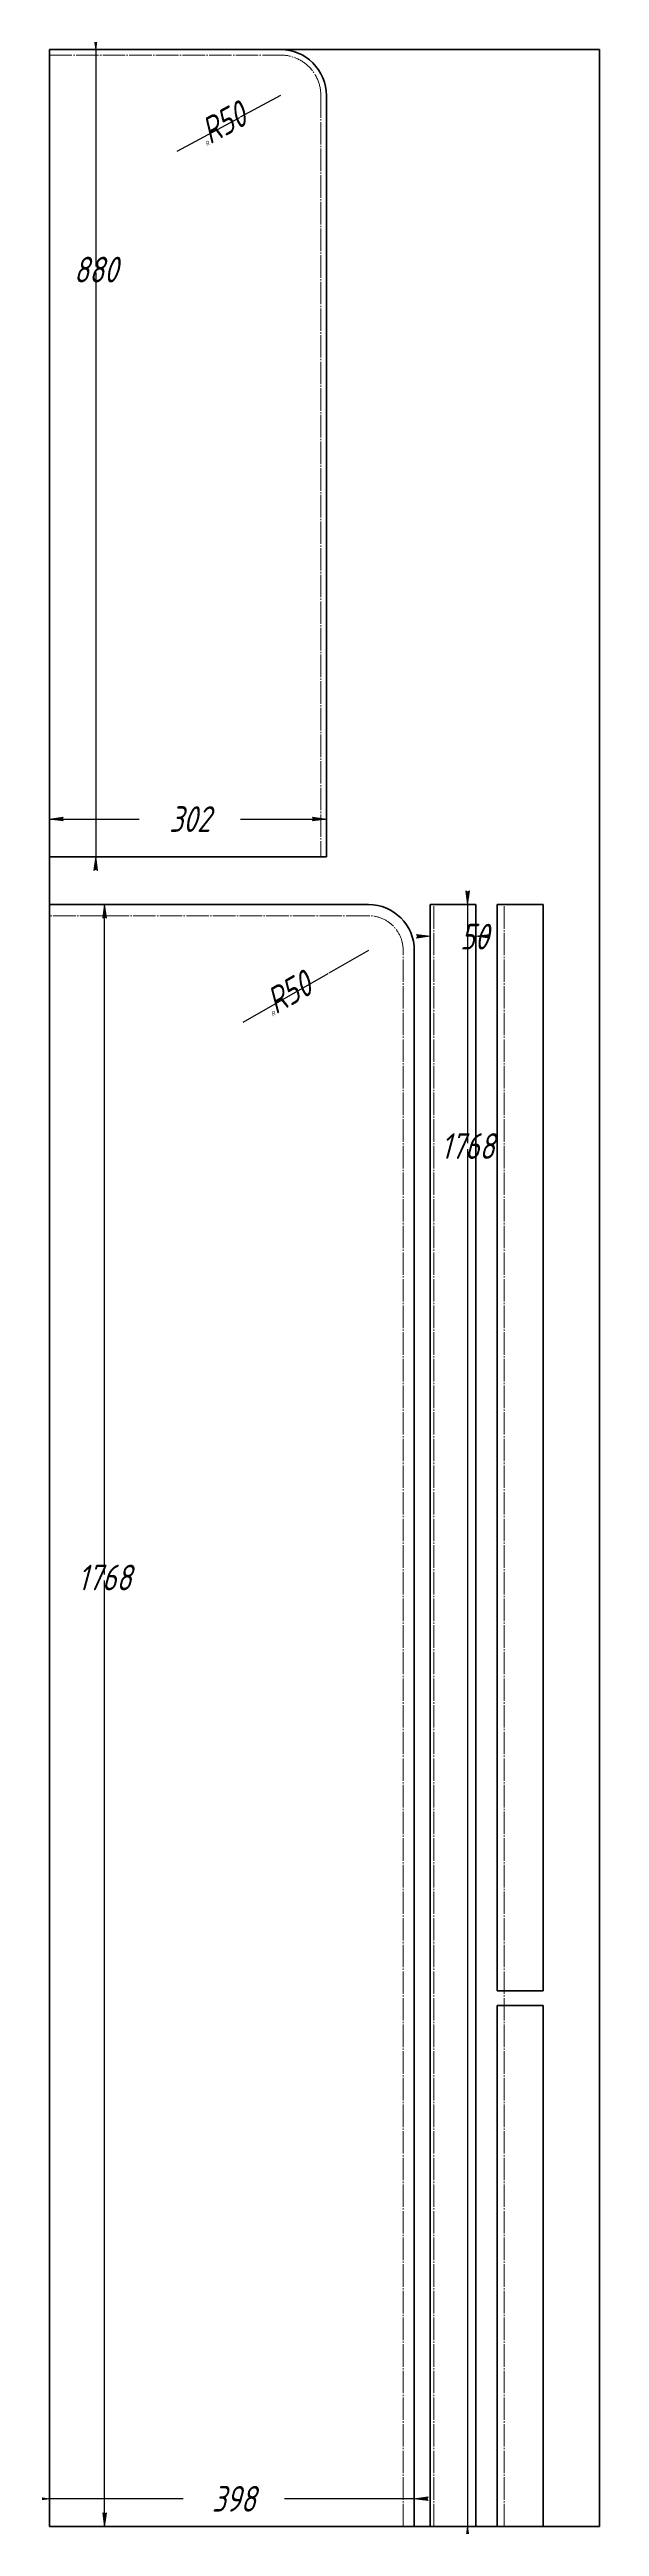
# Model space of a CAD drawing. Header units: millimetres. Extents: x -196 to 3476, y -2003 to 707.
# Drawn here: x 449 to 1049, y -2001 to 699 of the extents above; entities that cross this region are included whole.
import ezdxf

# ---------------------------------------------------------------- set-up
doc = ezdxf.new("R2010")
doc.units = ezdxf.units.MM
for name, pattern in [('K5LT_AXLED', [29.02777862548828, 24.52777862548828, -1.5, 1.5, -1.5]), ('K5LT_BASIC', [0]), ('K5LT_THIN', [0])]:
    doc.linetypes.add(name, pattern=pattern)
doc.layers.add('Системный слой', color=7, linetype='Continuous')
doc.styles.add('KDIMTEXTSTYLE', font='GOST_AU.SHX', dxfattribs={"width": 0.96, "oblique": 15, "height": 5})
doc.dimstyles.new('KDIMSTYLE (1.00)', dxfattribs={"dimtxt": 5, "dimasz": 1, "dimexe": 2, "dimexo": 0, "dimgap": 1, "dimtad": 1, "dimtxsty": 'KDIMTEXTSTYLE', "dimsah": 1, "dimcen": 0, "dimdle": 1, "dimadec": 0, "dimazin": 0, "dimtfac": 0.667, "dimtmove": 0, "dimatfit": 3, "dimfxl": 1, "dimtvp": 1, "dimtolj": 1, "dimtzin": 0, "dimarcsym": 0})

# ---------------------------------------------------------------- blocks, each defined once
blk = doc.blocks.new('U1')
at = {"layer": 'Системный слой', "color": 150, "linetype": 'K5LT_BASIC', "lineweight": 60, "true_color": 0x0080ff}
for p, q in [((449.3457203001013, -2001.456555849198), (449.3457203001018, 698.5434441508019)), ((449.3457203001018, 698.5434441508019), (1049.345720300102, 698.5434441508019)), ((1049.345720300102, 698.5434441508019), (1049.345720300101, -2001.456555849198)), ((1049.345720300101, -2001.456555849198), (449.3457203001013, -2001.456555849198))]:
    blk.add_line(p, q, dxfattribs=at)
blk = doc.blocks.new('KDIMARROW_01')
at = {"layer": 'Системный слой'}
blk.add_hatch(color=0, dxfattribs=at).paths.add_polyline_path([(0, 0), (-15, 1.974787473678591), (-13.5, 1.7e-15), (-15, -1.974787473678587)])
at = {"layer": 'Системный слой', "color": 0, "linetype": 'K5LT_THIN', "lineweight": 18}
for p, q in [((-13.5, 1.7e-15), (-15, 1.974787473678591)), ((-15, 1.974787473678591), (0, 0)), ((0, 0), (-15, -1.974787473678587)), ((-15, -1.974787473678587), (-13.5, 1.7e-15)), ((0, 0), (-1, 0))]:
    blk.add_line(p, q, dxfattribs=at)

msp = doc.modelspace()

# ---------------------------------------------------------------- linework, layer by layer
at = {"layer": 'Системный слой', "color": 150, "linetype": 'K5LT_BASIC', "lineweight": 60, "true_color": 0x0080ff}
for p, q in [((449.3457203001017, -181.4565558491979), (449.3457203001017, 698.5434441508019)), ((449.3457203001017, 698.5434441508019), (701.3457203001017, 698.5434441508017)), ((751.3457203001017, 648.5434441508016), (751.3457203001018, -181.4565558491979)), ((751.3457203001018, -181.4565558491979), (449.3457203001017, -181.4565558491979)), ((449.3457203001012, -233.4565558491979), (449.3457203001012, -2001.456555849198)), ((797.3457203001014, -233.4565558491979), (449.3457203001012, -233.4565558491979)), ((864.6181247534191, -233.4565558491981), (914.618124753419, -233.4565558491981)), ((864.6181247534189, -2001.456555849198), (864.6181247534191, -233.4565558491981)), ((914.618124753419, -233.4565558491981), (914.6181247534186, -2001.456555849198)), ((937.754310959095, -1417.456555849198), (937.754310959095, -233.4565558491977)), ((937.754310959095, -233.4565558491977), (987.754310959095, -233.4565558491978)), ((987.754310959095, -233.4565558491978), (987.754310959095, -1417.456555849198)), ((847.3457203001012, -2001.456555849198), (847.3457203001014, -283.4565558491979)), ((987.754310959095, -1417.456555849198), (937.754310959095, -1417.456555849198)), ((937.7543109590949, -2001.456555849198), (937.754310959095, -1433.456555849198)), ((937.754310959095, -1433.456555849198), (987.754310959095, -1433.456555849198)), ((987.754310959095, -1433.456555849198), (987.7543109590949, -2001.456555849198)), ((449.3457203001012, -2001.456555849198), (847.3457203001012, -2001.456555849198)), ((914.6181247534186, -2001.456555849198), (864.6181247534189, -2001.456555849198)), ((987.7543109590949, -2001.456555849198), (937.7543109590949, -2001.456555849198))]:
    msp.add_line(p, q, dxfattribs=at)
at = {"layer": 'Системный слой', "color": 30, "linetype": 'K5LT_AXLED', "lineweight": 18, "true_color": 0xff8000}
for p, q in [((449.3457203001017, 692.5434441508019), (701.3457203001017, 692.5434441508017)), ((745.3457203001017, 648.5434441508016), (745.3457203001018, -181.4565558491979)), ((868.5702960791025, -2001.456555849198), (868.5702960791027, -233.4565558491981)), ((945.2543109590949, -2001.456555849198), (945.254310959095, -233.4565558491977)), ((797.3457203001014, -245.6340231953893), (449.3457203001012, -245.6340231953893)), ((835.1682529539098, -2001.456555849198), (835.16825295391, -283.4565558491979))]:
    msp.add_line(p, q, dxfattribs=at)
at = {"layer": 'Системный слой', "color": 150, "linetype": 'K5LT_BASIC', "lineweight": 60, "true_color": 0x0080ff}
for centre, radius, end in [((701.3457203001017, 648.5434441508017), 50.00000000000001, 90.0000000000001), ((797.3457203001014, -283.4565558491979), 49.99999999999999, 89.9999999999999)]:
    msp.add_arc(centre, radius, 0, end, dxfattribs=at)
at = {"layer": 'Системный слой', "color": 30, "linetype": 'K5LT_AXLED', "lineweight": 18, "true_color": 0xff8000}
for centre, radius, end in [((701.3457203001017, 648.5434441508017), 44.00000000000001, 90.0000000000001), ((797.3457203001014, -283.4565558491979), 37.82253265380859, 89.9999999999999)]:
    msp.add_arc(centre, radius, 0, end, dxfattribs=at)

# ---------------------------------------------------------------- block references
at = {"layer": 'Системный слой'}
msp.add_blockref('U1', (0, 0), dxfattribs=at)

# ---------------------------------------------------------------- dimensions: what is measured, and where the dimension line sits
at = {"layer": 'Системный слой', "color": 7}
for base, p1, p2, location in [((499.7962360471721, -181.4565558491979), (449.3457203001017, 698.5434441508019), (449.3457203001017, -181.4565558491979), (499.796236047172, 458.6684122223915)), ((509.4472828001013, -233.4565558491979), (449.3457203001012, -2001.456555849198), (449.3457203001012, -233.4565558491979), (509.4472828001012, -967.021692917737)), ((905.4525183578902, -2001.456555849198), (864.6181247534191, -233.4565558491981), (864.6181247534189, -2001.456555849198), (905.4525183578903, -496.7443880484483))]:
    msp.add_linear_dim(base=base, p1=p1, p2=p2, angle=90, location=location, dimstyle='KDIMSTYLE (1.00)', override={"dimexo": 0, "dimtoh": 1, "dimpost": '\\H28.0;\\W0.965;\\Q15;<>', "dimblk1": 'KDIMARROW_01', "dimblk2": 'KDIMARROW_01', "dimse1": 0, "dimse2": 0, "dimclrt": 7, "dimtmove": 1, "dimtolj": 1}, dxfattribs=at).render()
for center, location in [((701.3457203001017, 648.5434441508017), (639.0050479832967, 614.7368649891748)), ((797.3457203001014, -283.4565558491979), (710.3641628426161, -333.3151520231309))]:
    msp.add_radius_dim(center=center, radius=49.99999999999997, location=location, dimstyle='KDIMSTYLE (1.00)', override={"dimpost": '\\H28.0;\\W0.965;\\Q15;R<>', "dimblk2": 'KDIMARROW_01', "dimclrt": 7, "dimtolj": 1}, dxfattribs=at).render()
for base, p1, p2, location in [((751.3457203001018, -140.3140943242713), (449.3457203001017, -181.4565558491979), (751.3457203001018, -181.4565558491979), (602.3457203001018, -140.3140943242713)), ((864.6181247534191, -267.9851600163948), (914.618124753419, -233.4565558491981), (864.6181247534191, -233.4565558491981), (912.618124753419, -268.4630752537812)), ((449.3457203001012, -1971.304063906154), (847.3457203001012, -2001.456555849198), (449.3457203001012, -2001.456555849198), (650.3457203001012, -1971.304063906154))]:
    msp.add_linear_dim(base=base, p1=p1, p2=p2, location=location, dimstyle='KDIMSTYLE (1.00)', override={"dimexo": 0, "dimtoh": 1, "dimpost": '\\H28.0;\\W0.965;\\Q15;<>', "dimblk1": 'KDIMARROW_01', "dimblk2": 'KDIMARROW_01', "dimse1": 0, "dimse2": 0, "dimclrt": 7, "dimtmove": 1, "dimtolj": 1}, dxfattribs=at).render()

doc.saveas('drawing.dxf')
